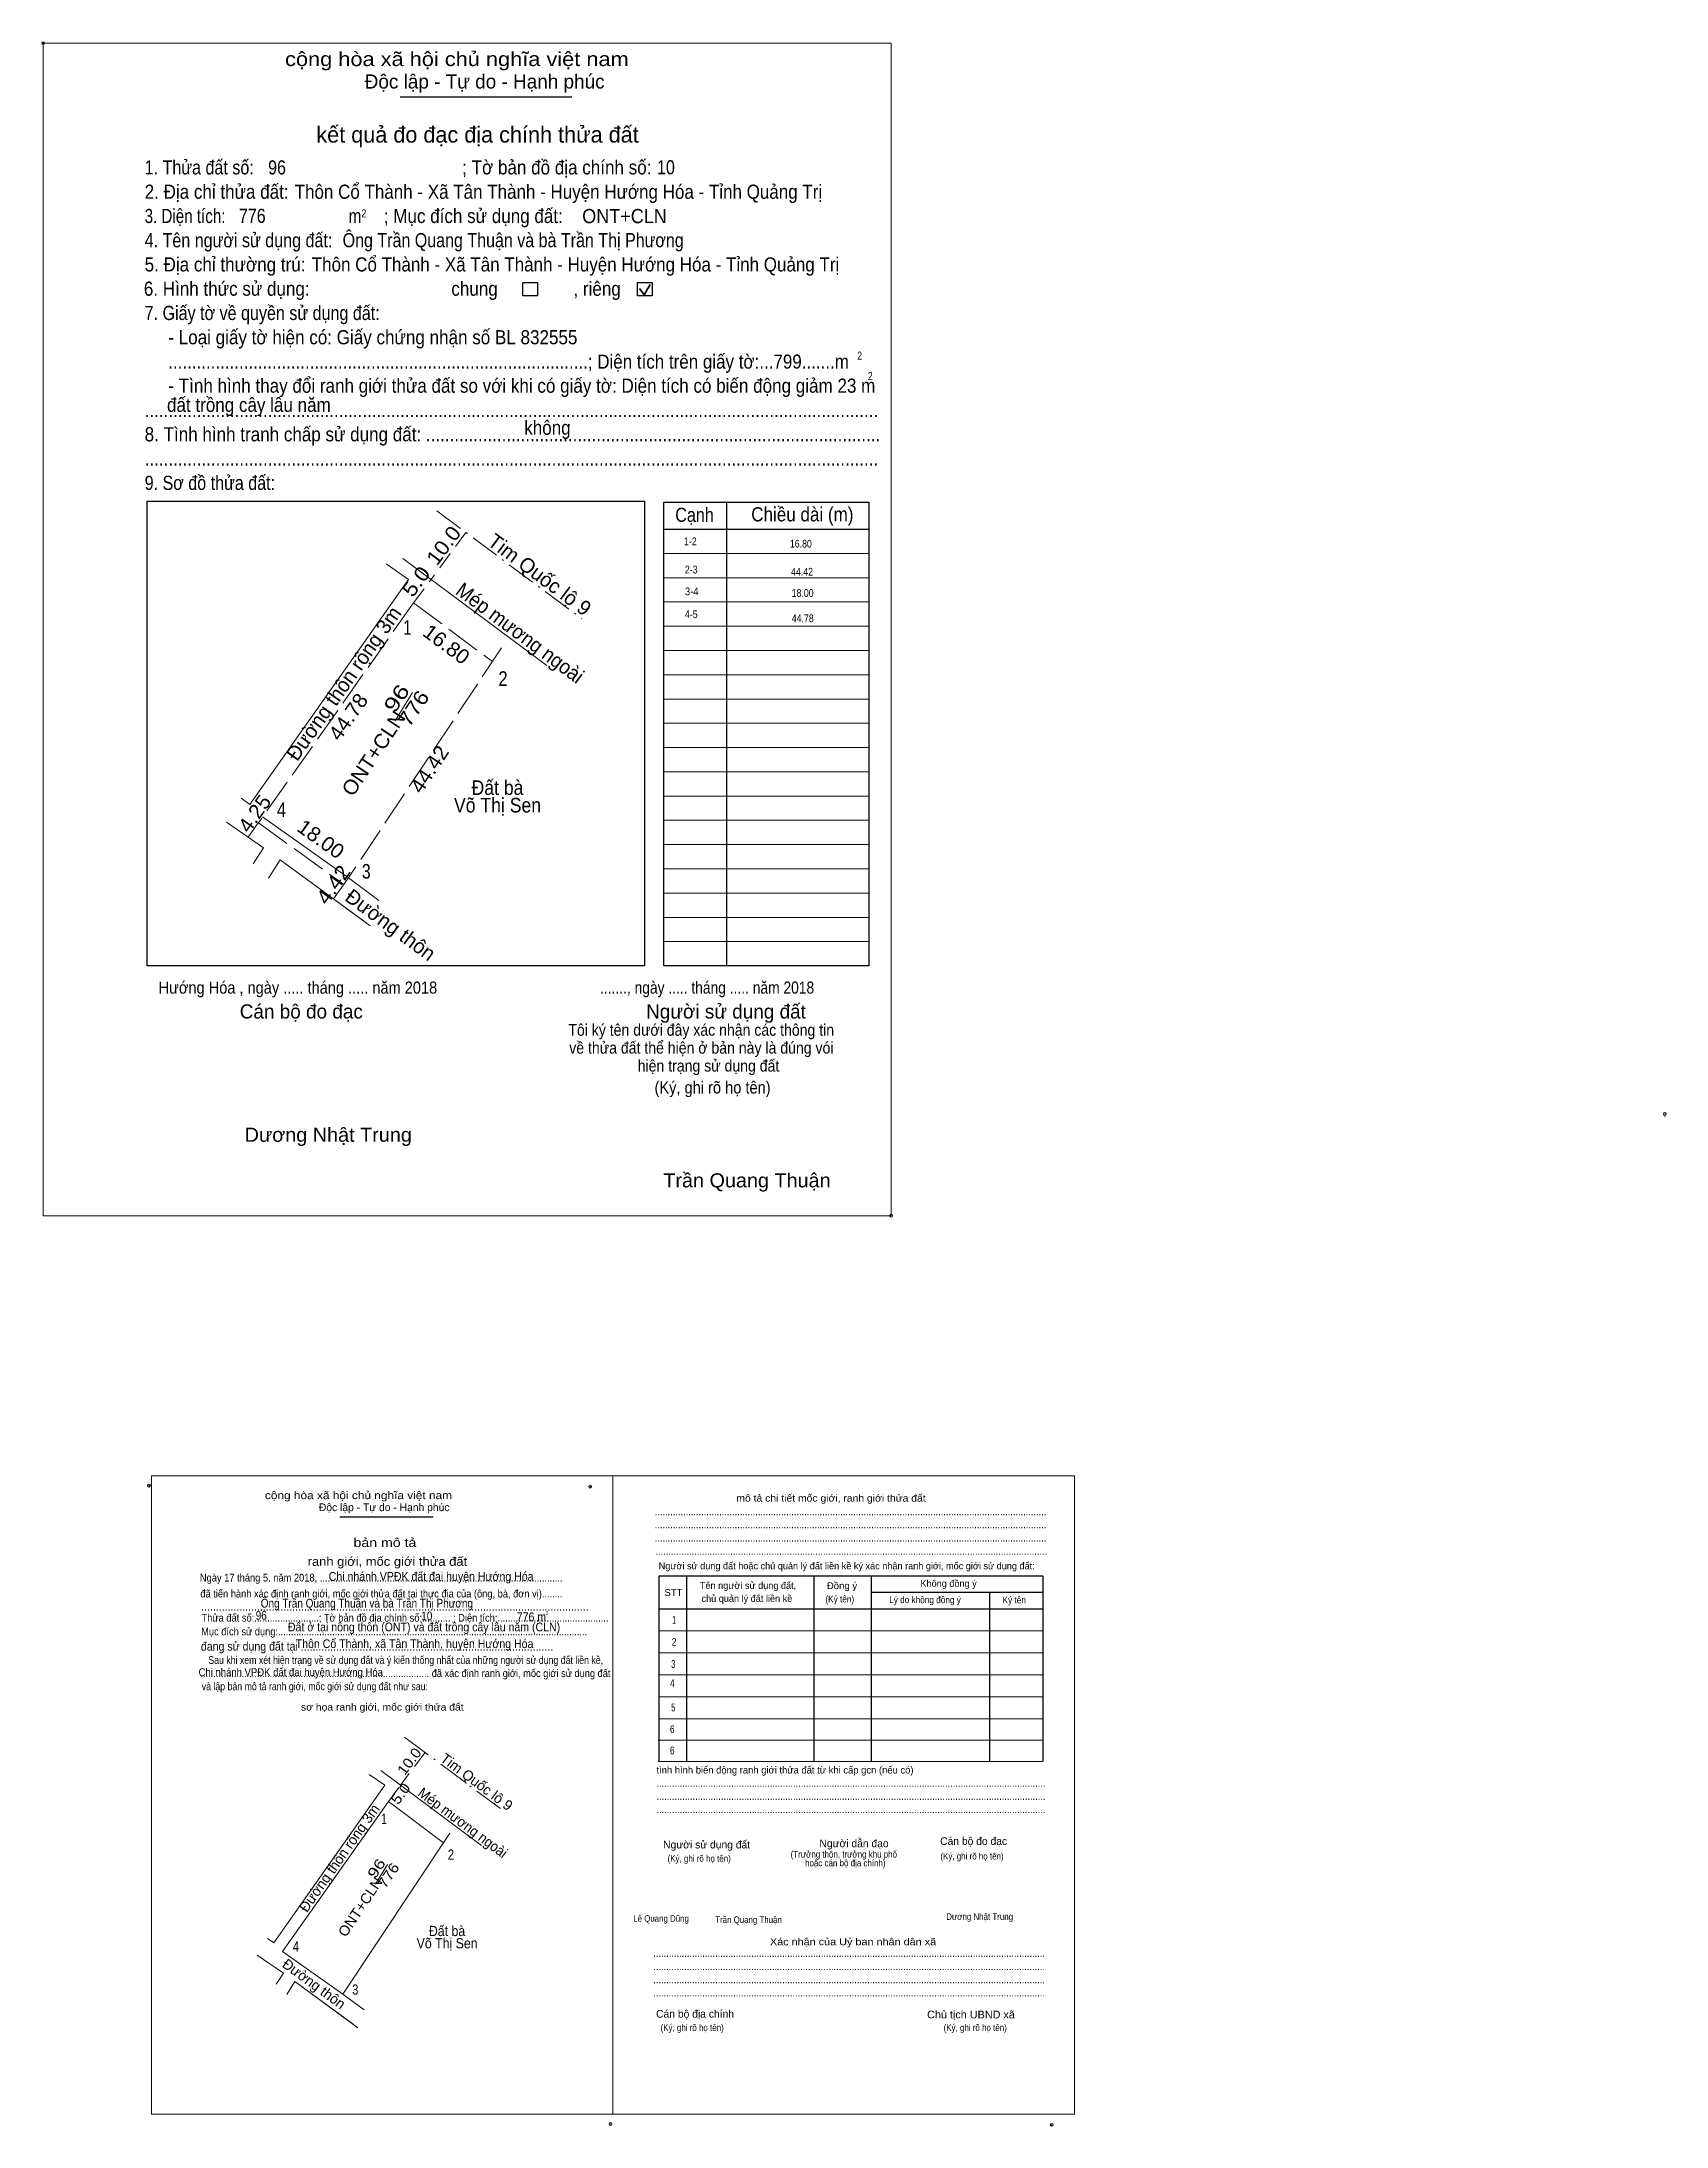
# Model space of a CAD drawing. Header units: metres. Extents: x 539403 to 541496, y 1835661 to 1836437.
# Drawn here: x 541218.4 to 541496.1, y 1835660.5 to 1836016.9 of the extents above; entities that cross this region are included whole.
import ezdxf
from ezdxf.enums import TextEntityAlignment as Align

# ---------------------------------------------------------------- set-up
doc = ezdxf.new("R2010")
doc.units = ezdxf.units.M
doc.header["$PDMODE"] = 32
doc.header["$PDSIZE"] = 0.5
for name, pattern in [('DOT_DASHED', [7.7, 5, -1.2, 0.3, -1.2]), ('DOTTED', [1.5, 0.3, -1.2]), ('LONG_DASHED', [7.5, 6, -1.5]), ('MEDIUM_DASHED', [4.5, 3, -1.5])]:
    doc.linetypes.add(name, pattern=pattern)
for name, color, linetype, lineweight in [('1', 7, 'DOTTED', 13), ('10', 7, 'Continuous', 13), ('23', 7, 'Continuous', 13), ('42', 7, 'Continuous', 13), ('61', 7, 'Continuous', 13), ('63', 7, 'Continuous', 13), ('7', 7, 'Continuous', 13)]:
    doc.layers.add(name, color=color, linetype=linetype, lineweight=lineweight)
for name, color, linetype in [('17', 7, 'Continuous'), ('25', 7, 'Continuous'), ('30', 7, 'Continuous'), ('6', 7, 'Continuous')]:
    doc.layers.add(name, color=color, linetype=linetype)

msp = doc.modelspace()

# ---------------------------------------------------------------- texts
at = {"layer": '1'}
for s, height, width, p in [('Hướng Hóa , ngày ..... tháng ..... năm 2018', 2.07, 0.9, (541238.41, 1835854.13)), ('Dương Nhật Trung', 2.412, 1.05, (541253.12, 1835828.81)), ('Trần Quang Thuận', 2.41, 1.05, (541324.68, 1835821.01))]:
    msp.add_text(s, height=height, dxfattribs=dict(at, width=width)).set_placement(p)
at = {"layer": '17', "width": 0.9}
for s, height, p in [('Lê Quang Dũng', 1.12, (541319.54, 1835695.48)), ('Trần Quang Thuận', 1.12, (541333.55, 1835695.27)), ('Dương Nhật Trung', 1.125, (541373.04, 1835695.8))]:
    msp.add_text(s, height=height, dxfattribs=at).set_placement(p)
at = {"layer": '25', "width": 0.9}
for s, height, p in [('Chi nhánh VPĐK đất đai huyện Hướng Hóa', 1.5, (541267.49, 1835753.76)), ('Đất ở tại nông thôn (ONT) và đất trồng cây lâu năm (CLN)', 1.5, (541260.52, 1835745.12)), ('Chi nhánh VPĐK đất đai huyện Hướng Hóa', 1.35, (541245.25, 1835737.46))]:
    msp.add_text(s, height=height, dxfattribs=at).set_placement(p)
at = {"layer": '30'}
for s, height, width, p in [('1-2', 1.327, 0.85, (541330.39, 1835930.78)), ('16.80', 1.32, 0.85, (541350.07, 1835930.39)), ('2-3', 1.327, 0.85, (541330.55, 1835925.96)), ('44.42', 1.32, 0.85, (541350.27, 1835925.59)), ('3-4', 1.327, 0.9, (541330.69, 1835922.23)), ('18.00', 1.32, 0.85, (541350.37, 1835921.96)), ('4-5', 1.325, 0.85, (541330.55, 1835918.32)), ('44.78', 1.32, 0.85, (541350.39, 1835917.63))]:
    msp.add_text(s, height=height, dxfattribs=dict(at, width=width)).set_placement(p, align=Align.RIGHT)
at = {"layer": '42'}
for s, height, width, p in [('96', 2.5, 1.3, (541280.132, 1835903.931)), ('776', 2.5, 1.15, (541283.056, 1835902.211)), ('ONT+CLN', 2.5, 1.05, (541276.189, 1835894.501)), ('96', 1.75, 1.3, (541276.377, 1835704.114)), ('776', 1.75, 1.15, (541278.428, 1835702.914)), ('ONT+CLN', 1.75, 1.05, (541273.616, 1835697.514))]:
    msp.add_text(s, height=height, rotation=56.28, dxfattribs=dict(at, width=width)).set_placement(p, align=Align.CENTER)
at = {"layer": '6'}
for s, height, width, p in [('ONT+CLN', 2.424, 0.95, (541310.82, 1835985.84)), ('Ông Trần Quang Thuận và bà Trần Thị Phương', 2.41, 0.85, (541269.87, 1835981.73))]:
    msp.add_text(s, height=height, dxfattribs=dict(at, width=width)).set_placement(p)
at = {"layer": '63'}
for s, height, rotation, width, p in [('10.0', 2.5, 53.371, 1.1, (541288.134, 1835930.004)), ('5.0', 2.5, 53.29, 1.15, (541283.431, 1835923.838)), ('Mép mương ngoài', 2.5, 323.339, 0.95, (541299.449, 1835914.787)), ('16.80', 2.5, 323.348, 1.05, (541286.869, 1835912.858)), ('44.78', 2.5, 54.801, 1.05, (541271.848, 1835900.734)), ('44.42', 2.5, 56.356, 1.05, (541285.751, 1835891.802)), ('4.25', 2.5, 54.588, 1.05, (541255.839, 1835884.181)), ('18.00', 2.5, 324.633, 1.05, (541265.426, 1835879.543)), ('4.42', 2.5, 54.583, 1.1, (541269.284, 1835872.036)), ('10.0', 1.75, 53.371, 1.1, (541281.973, 1835722.363)), ('5.0', 1.75, 53.29, 1.15, (541280.474, 1835716.852)), ('Mép mương ngoài', 1.75, 323.339, 0.95, (541289.898, 1835711.708))]:
    msp.add_text(s, height=height, rotation=rotation, dxfattribs=dict(at, width=width)).set_placement(p, align=Align.CENTER)
for s, height, rotation, p in [('Tim Quốc lộ 9', 2.5, 323.338, (541302.809, 1835924.756)), ('Đường thôn rộng 3m', 2.5, 54.801, (541271.08, 1835906.439)), ('Đường thôn', 2.5, 323.772, (541277.311, 1835864.881)), ('Tim Quốc lộ 9', 1.75, 323.338, (541292.258, 1835718.687)), ('Đường thôn rộng 3m', 1.75, 54.801, (541270.032, 1835705.861)), ('Đường thôn', 1.75, 323.772, (541264.458, 1835684.152))]:
    msp.add_text(s, height=height, rotation=rotation, dxfattribs=at).set_placement(p, align=Align.CENTER)
for s, height, width, p in [(' 1', 2.5, 0.75, (541281.63, 1835915.47)), (' 2', 2.5, 0.85, (541298.07, 1835906.74)), (' 4', 2.5, 0.85, (541260.21, 1835884.33)), (' 3', 2.5, 0.8, (541274.65, 1835873.79)), (' 1', 1.75, 0.75, (541277.44, 1835712.19)), (' 2', 1.75, 0.85, (541288.93, 1835706.08)), (' 4', 1.75, 0.85, (541262.44, 1835690.39)), (' 3', 1.75, 0.8, (541272.55, 1835683.01))]:
    msp.add_text(s, height=height, dxfattribs=dict(at, width=width)).set_placement(p, align=Align.RIGHT)
at = {"layer": '63', "width": 0.9}
for s, height, p in [('Đất bà', 2.5, (541296.34, 1835888.1)), ('Võ Thị Sen', 2.5, (541296.345, 1835885.1)), ('Đất bà', 1.75, (541287.715, 1835693.03)), ('Võ Thị Sen', 1.75, (541287.73, 1835690.93))]:
    msp.add_text(s, height=height, dxfattribs=at).set_placement(p, align=Align.CENTER)
at = {"layer": '7'}
for s, height, width, p in [('cộng hòa xã hội chủ nghĩa việt nam', 2.419, 1.15, (541260.03, 1836012.69)), ('1. Thửa đất số:', 2.419, 0.85, (541236.03, 1835994.17)), ('96', 2.41, 0.85, (541257.13, 1835994.17)), ('; Tờ bản đồ địa chính số:', 2.419, 0.9, (541290.31, 1835994.17)), ('10', 2.41, 0.85, (541323.61, 1835994.19)), ('2. Địa chỉ thửa đất:', 2.419, 0.9, (541236.03, 1835990.01)), ('Thôn Cổ Thành - Xã Tân Thành - Huyện Hướng Hóa - Tỉnh Quảng Trị', 2.412, 0.9, (541261.67, 1835990.01)), ('3. Diện tích:', 2.419, 0.8, (541236.03, 1835985.86)), ('776', 2.41, 0.85, (541252.14, 1835985.89)), ('m', 2.419, 0.8, (541270.91, 1835985.86)), ('2', 1.382, 0.8, (541273.09, 1835986.82)), ('; Mục đích sử dụng đất:', 2.419, 0.9, (541276.91, 1835985.86)), ('4. Tên người sử dụng đất:', 2.419, 0.85, (541236.03, 1835981.71)), ('5. Địa chỉ thường trú:', 2.419, 0.9, (541236.03, 1835977.58)), ('Thôn Cổ Thành - Xã Tân Thành - Huyện Hướng Hóa - Tỉnh Quảng Trị', 2.412, 0.9, (541264.59, 1835977.58)), ('6. Hình thức sử dụng:', 2.419, 0.9, (541235.89, 1835973.43)), ('chung                , riêng', 2.419, 0.9, (541288.45, 1835973.43)), ('7. Giấy tờ về quyền sử dụng đất:', 2.419, 0.85, (541236.03, 1835969.28)), ('     - Loại giấy tờ hiện có: Giấy chứng nhận số BL 832555', 2.42, 0.9, (541236.03, 1835965.13)), ('     .........................................................................................; Diện tích trên giấy tờ:...799.......m', 2.41, 0.9, (541236.03, 1835960.97)), ('2', 1.382, 0.8, (541357.83, 1835962.51)), ('     - Tình hình thay đổi ranh giới thửa đất so với khi có giấy tờ: Diện tích có biến động giảm 23 m', 2.42, 0.9, (541236.03, 1835956.85)), ('2', 1.382, 0.8, (541359.65, 1835959.02)), ('đất trồng cây lâu năm', 2.418, 0.9, (541239.85, 1835953.58)), ('8. Tình hình tranh chấp sử dụng đất: ................................................................................................', 2.419, 0.9, (541236.03, 1835948.54)), ('...........................................................................................................................................................', 2.419, 0.9, (541236.03, 1835952.69)), ('không', 2.419, 0.9, (541300.91, 1835949.67)), ('...........................................................................................................................................................', 2.419, 0.9, (541236.03, 1835944.39)), ('9. Sơ đồ thửa đất:', 2.419, 0.85, (541236.03, 1835940.24)), ('Cạnh', 2.419, 0.85, (541326.73, 1835934.77)), ('Chiều dài (m)', 2.419, 0.9, (541339.71, 1835934.86)), ('......., ngày ..... tháng ..... năm 2018', 2.076, 0.85, (541313.87, 1835854.13)), ('(Ký, ghi rõ họ tên)', 2.074, 0.9, (541323.18, 1835837.06)), ('cộng hòa xã hội chủ nghĩa việt nam', 1.317, 1.15, (541256.59, 1835767.72)), ('........................................................................................................................................................', 1.317, 0.9, (541323.22, 1835764.98)), ('........................................................................................................................................................', 1.317, 0.9, (541323.22, 1835762.73)), ('........................................................................................................................................................', 1.317, 0.9, (541323.22, 1835760.46)), ('........................................................................................................................................................', 1.317, 0.9, (541323.35, 1835758.22)), ('Ngày 17 tháng 5. năm 2018, ..............................................................................................', 1.32, 0.9, (541245.47, 1835753.64)), (' đã tiến hành xác định ranh giới, mốc giới thửa đất tại thực địa của (ông, bà, đơn vị)........', 1.317, 0.9, (541245.11, 1835750.91)), ('STT', 1.166, 1.05, (541324.87, 1835751.18)), ('(Ký tên)', 1.166, 0.9, (541352.39, 1835750.06)), ('Đồng ý', 1.166, 1.05, (541352.63, 1835752.34)), ('Thửa đất số:.........................; Tờ bản đồ địa chính số:........... ; Diện tích:...........................................', 1.32, 0.9, (541245.75, 1835746.78)), ('....................................................................................................................................', 1.5, 0.9, (541245.69, 1835748.66)), ('96', 1.5, 0.85, (541255.01, 1835747.1)), ('Ông Trần Quang Thuận và bà Trần Thị Phương', 1.5, 0.85, (541255.87, 1835749.18)), ('10', 1.5, 0.85, (541283.31, 1835747.01)), ('776 m', 1.5, 0.9, (541299.63, 1835746.86)), ('2', 0.6, 0.8, (541304.6, 1835747.92)), ('Lý do không đồng ý', 1.166, 0.9, (541363.29, 1835749.94)), ('Ký tên', 1.166, 0.9, (541382.67, 1835749.9)), ('Mục đích sử dụng:........................................................................................................................', 1.317, 0.9, (541245.69, 1835744.44)), ('đang sử dụng đất tại ......................................................................................', 1.5, 0.9, (541245.65, 1835741.82)), ('Sau khi xem xét hiện trạng về sử dụng đất và ý kiến thống nhất của những người sử dụng đất liền kề,', 1.317, 0.85, (541246.9, 1835739.56)), ('Thôn Cổ Thành, xã Tân Thành, huyện Hướng Hóa', 1.5, 0.9, (541261.85, 1835742.26)), ('......................................................................................... đã xác định ranh giới, mốc giới sử dụng đất', 1.314, 0.9, (541245.55, 1835737.3)), (' và lập bản mô tả ranh giới, mốc giới sử dụng đất như sau:', 1.317, 0.85, (541245.37, 1835735.06)), ('.......................................................................................................................................................', 1.317, 0.9, (541323.51, 1835718.56)), ('.......................................................................................................................................................', 1.317, 0.9, (541323.51, 1835716.3)), ('.......................................................................................................................................................', 1.317, 0.9, (541323.51, 1835714.04)), ('(Ký, ghi rõ họ tên)', 1.129, 0.9, (541325.41, 1835705.74)), ('(Ký, ghi rõ họ tên)', 1.129, 0.9, (541372.05, 1835706.12)), ('........................................................................................................................................................', 1.317, 0.9, (541322.97, 1835689.48)), ('........................................................................................................................................................', 1.317, 0.9, (541322.97, 1835687.22)), ('........................................................................................................................................................', 1.317, 0.9, (541322.97, 1835684.97)), ('........................................................................................................................................................', 1.317, 0.9, (541322.97, 1835682.72)), ('Chủ tịch UBND xã', 1.317, 1.05, (541369.77, 1835678.96)), ('(Ký, ghi rõ họ tên)', 1.129, 0.9, (541324.21, 1835676.82)), ('(Ký, ghi rõ họ tên)', 1.129, 0.9, (541372.59, 1835676.82))]:
    msp.add_text(s, height=height, dxfattribs=dict(at, width=width)).set_placement(p)
for s, height, p in [('Độc lập - Tự do - Hạnh phúc', 2.419, (541273.64, 1836008.85)), ('Cán bộ đo đạc', 2.419, (541252.28, 1835849.88)), ('Người sử dụng đất', 2.419, (541321.74, 1835849.88)), ('Độc lập - Tự do - Hạnh phúc', 1.317, (541265.81, 1835765.67)), ('Người sử dụng đất hoặc chủ quản lý đất liền kề ký xác nhận ranh giới, mốc giới sử dụng đất:', 1.166, (541323.89, 1835755.73)), ('Tên người sử dụng đất,', 1.166, (541330.93, 1835752.38)), ('chủ quản lý đất liền kề', 1.166, (541331.21, 1835750.16)), ('Không đồng ý', 1.166, (541368.63, 1835752.73)), ('tình hình biến động ranh giới thửa đất từ khi cấp gcn (nếu có)', 1.204, (541323.51, 1835720.82)), ('Người sử dụng đất', 1.317, (541324.65, 1835708.01)), ('Người dẫn đạo', 1.316, (541351.37, 1835708.22)), ('Cán bộ đo đạc', 1.314, (541372.01, 1835708.61)), ('Cán bộ địa chính', 1.317, (541323.45, 1835679.08))]:
    msp.add_text(s, height=height, dxfattribs=at).set_placement(p)
for s, height, p in [('kết quả đo đạc địa chính thửa đất', 2.765, (541292.925, 1835999.61)), ('.', 1.152, (541495.902, 1835833.01)), ('.', 0.691, (541363.627, 1835815.82))]:
    msp.add_text(s, height=height, dxfattribs=at).set_placement(p, align=Align.CENTER)
for s, height, width, p in [('Tôi ký tên dưới đây xác nhận các thông tin', 1.998, 0.9, (541331.16, 1835846.93)), ('về thửa đất thể hiện ở bản này là đúng vói', 1.998, 0.9, (541331.185, 1835843.88)), ('hiện trạng sử dụng đất', 1.998, 0.9, (541332.405, 1835840.81)), ('mô tả chi tiết mốc giới, ranh giới thửa đất', 1.204, 1.1, (541353.345, 1835767.3)), ('bản mô tả', 1.505, 1.2, (541277.1, 1835759.54)), ('ranh giới, mốc giới thửa đất', 1.505, 1.1, (541277.52, 1835756.32)), ('1', 1.317, 0.65, (541326.52, 1835746.42)), ('2', 1.317, 0.8, (541326.53, 1835742.66)), ('3', 1.317, 0.75, (541326.38, 1835738.88)), ('4', 1.317, 0.8, (541326.235, 1835735.6)), ('sơ họa ranh giới, mốc giới thửa đất', 1.204, 1.1, (541276.645, 1835731.58)), ('5', 1.317, 0.75, (541326.39, 1835731.46)), ('6', 1.317, 0.8, (541326.21, 1835727.74)), ('6', 1.317, 0.8, (541326.21, 1835724.1)), ('(Trưởng thôn, trưởng khu phố', 1.129, 0.9, (541355.535, 1835706.45)), ('hoặc cán bộ địa chính)', 1.129, 0.9, (541355.79, 1835704.95)), ('Xác nhận của Uỷ ban nhân dân xã', 1.204, 1.15, (541357.11, 1835691.46))]:
    msp.add_text(s, height=height, dxfattribs=dict(at, width=width)).set_placement(p, align=Align.CENTER)

# ---------------------------------------------------------------- linework, layer by layer
at = {"layer": '10'}
for p, q in [((541277.29, 1835927.58), (541281.15, 1835924.93)), ((541249.99, 1835883.47), (541256.37, 1835879.03)), ((541256.37, 1835879.03), (541254.56, 1835876.34)), ((541259.18, 1835876.99), (541257.19, 1835873.85)), ((541274.58, 1835865.7), (541259.18, 1835876.99)), ((541274.39, 1835720.67), (541277.09, 1835718.81)), ((541255.28, 1835689.79), (541259.74, 1835686.68)), ((541259.74, 1835686.68), (541258.48, 1835684.8)), ((541261.71, 1835685.25), (541260.32, 1835683.06)), ((541272.49, 1835677.35), (541261.71, 1835685.25))]:
    msp.add_line(p, q, dxfattribs=at)
at = {"layer": '23'}
for p, q in [((541249.99, 1835883.47), (541256.37, 1835879.03)), ((541256.37, 1835879.03), (541254.56, 1835876.34)), ((541259.18, 1835876.99), (541257.19, 1835873.85)), ((541273.43, 1835866.55), (541259.18, 1835876.99)), ((541255.28, 1835689.79), (541259.74, 1835686.68)), ((541259.74, 1835686.68), (541258.48, 1835684.8)), ((541261.71, 1835685.25), (541260.32, 1835683.06)), ((541271.69, 1835677.95), (541261.71, 1835685.25))]:
    msp.add_line(p, q, dxfattribs=at)
at = {"layer": '42', "linetype": 'LONG_DASHED'}
msp.add_line((541297.05, 1835913.26), (541270.1, 1835872.76), dxfattribs=at)
at = {"layer": '42'}
for p, q in [((541281.79, 1835905.6), (541278.84, 1835900.78)), ((541270.86, 1835873.91), (541276.08, 1835870.05)), ((541277.54, 1835705.28), (541275.47, 1835701.91))]:
    msp.add_line(p, q, dxfattribs=at)
msp.add_lwpolyline([(541288.22, 1835710.64), (541269.89, 1835683.1), (541273.54, 1835680.4)], dxfattribs=at)
at = {"layer": '61', "linetype": 'DOT_DASHED'}
for p, q in [((541285.98, 1835936.65), (541310.74, 1835918.22)), ((541280.47, 1835727.02), (541297.8, 1835714.12))]:
    msp.add_line(p, q, dxfattribs=at)
at = {"layer": '61'}
for p, q in [((541280.17, 1835928.51), (541304.77, 1835910.2)), ((541281.15, 1835924.93), (541254.02, 1835886.48)), ((541254.03, 1835886.48), (541252.5, 1835887.53)), ((541256.18, 1835884.33), (541270.86, 1835873.91)), ((541256.18, 1835884.33), (541270.86, 1835873.91)), ((541276.4, 1835721.32), (541293.62, 1835708.5)), ((541277.09, 1835718.81), (541258.1, 1835691.9)), ((541277.68, 1835716.01), (541287.11, 1835708.99)), ((541258.11, 1835691.9), (541257.03, 1835692.63)), ((541259.61, 1835690.39), (541269.89, 1835683.1))]:
    msp.add_line(p, q, dxfattribs=at)
at = {"layer": '61', "linetype": 'LONG_DASHED'}
for q in [(541255.48, 1835883.33), (541295.47, 1835910.89)]:
    msp.add_line((541281.99, 1835920.92), q, dxfattribs=at)
at = {"layer": '61'}
msp.add_lwpolyline([(541277.68, 1835716.01), (541259.61, 1835690.39), (541269.89, 1835683.1)], dxfattribs=at)
at = {"layer": '63', "linetype": 'MEDIUM_DASHED'}
for p, q in [((541290.95, 1835932.96), (541284.98, 1835924.93)), ((541281.99, 1835920.92), (541284.98, 1835924.93)), ((541253.72, 1835880.87), (541256.18, 1835884.33)), ((541268.3, 1835870.31), (541270.86, 1835873.91)), ((541283.95, 1835724.43), (541279.77, 1835718.81)), ((541277.68, 1835716.01), (541279.77, 1835718.81))]:
    msp.add_line(p, q, dxfattribs=at)
at = {"layer": '63', "linetype": 'LONG_DASHED'}
msp.add_line((541255.48, 1835883.33), (541270.1, 1835872.76), dxfattribs=at)
at = {"layer": '7', "lineweight": 25}
for p, q in [((541279.72, 1836007.41), (541309.03, 1836007.41)), ((541335.5, 1835938.15), (541335.5, 1835858.87)), ((541324.79, 1835933.52), (541359.83, 1835933.52)), ((541269.39, 1835764.72), (541285.34, 1835764.72)), ((541328.62, 1835754.53), (541328.62, 1835722.87)), ((541350.39, 1835754.42), (541350.39, 1835722.87)), ((541360.21, 1835754.42), (541360.21, 1835722.87)), ((541360.21, 1835751.82), (541389.63, 1835751.82)), ((541380.41, 1835751.82), (541380.41, 1835722.87)), ((541323.9, 1835748.96), (541389.63, 1835748.96))]:
    msp.add_line(p, q, dxfattribs=at)
at = {"layer": '7', "lineweight": 35}
for p, q in [((541320.6, 1835974.65), (541321.42, 1835973.58)), ((541321.42, 1835973.58), (541322.43, 1835975.38))]:
    msp.add_line(p, q, dxfattribs=at)
at = {"layer": '7'}
for p, q in [((541324.79, 1835929.38), (541359.83, 1835929.38)), ((541324.79, 1835925.23), (541359.83, 1835925.23)), ((541324.79, 1835921.08), (541359.83, 1835921.08)), ((541324.79, 1835916.93), (541359.83, 1835916.93)), ((541324.79, 1835912.79), (541359.83, 1835912.79)), ((541324.79, 1835908.64), (541359.83, 1835908.64)), ((541324.79, 1835904.49), (541359.83, 1835904.49)), ((541324.79, 1835900.35), (541359.83, 1835900.35)), ((541324.79, 1835896.2), (541359.83, 1835896.2)), ((541324.79, 1835892.05), (541359.83, 1835892.05)), ((541324.79, 1835887.9), (541359.83, 1835887.9)), ((541324.79, 1835883.76), (541359.83, 1835883.76)), ((541324.79, 1835879.61), (541359.83, 1835879.61)), ((541324.79, 1835875.46), (541359.83, 1835875.46)), ((541324.79, 1835871.32), (541359.83, 1835871.32)), ((541324.79, 1835867.17), (541359.83, 1835867.17)), ((541324.79, 1835863.02), (541359.83, 1835863.02)), ((541323.9, 1835745.2), (541389.63, 1835745.2)), ((541323.9, 1835741.44), (541389.63, 1835741.44)), ((541323.9, 1835737.67), (541389.63, 1835737.67)), ((541323.9, 1835733.91), (541389.63, 1835733.91)), ((541323.9, 1835730.15), (541389.63, 1835730.15)), ((541323.78, 1835726.51), (541389.52, 1835726.51)), ((541323.9, 1835726.51), (541389.63, 1835726.51)), ((541323.78, 1835722.87), (541389.52, 1835722.87))]:
    msp.add_line(p, q, dxfattribs=at)
for points in [[(541218.68, 1836016.61), (541363.61, 1836016.61), (541363.61, 1835816.16), (541218.68, 1835816.16)], [(541237.18, 1835771.71), (541316.07, 1835771.71), (541316.07, 1835662.6), (541237.18, 1835662.6)], [(541316.08, 1835771.71), (541394.97, 1835771.71), (541394.97, 1835662.6), (541316.08, 1835662.6)], [(541316.08, 1835771.71), (541394.97, 1835771.71), (541394.97, 1835662.6), (541316.08, 1835662.6)]]:
    msp.add_lwpolyline(points, close=True, dxfattribs=at)
at = {"layer": '7', "lineweight": 25}
for points in [[(541300.69, 1835975.72), (541303.18, 1835975.72), (541303.18, 1835973.4), (541300.69, 1835973.4)], [(541320.28, 1835975.72), (541322.77, 1835975.72), (541322.77, 1835973.4), (541320.28, 1835973.4)], [(541236.46, 1835938.29), (541321.47, 1835938.29), (541321.47, 1835858.87), (541236.46, 1835858.87)], [(541324.79, 1835938.15), (541359.83, 1835938.15), (541359.83, 1835858.87), (541324.79, 1835858.87)]]:
    msp.add_lwpolyline(points, close=True, dxfattribs=at)
msp.add_lwpolyline([(541389.63, 1835722.87), (541389.63, 1835754.53), (541323.9, 1835754.53), (541323.9, 1835722.87)], dxfattribs=at)
at = {"layer": '7'}
for p in [(541218.68, 1836016.61), (541495.87, 1835833.56), (541363.61, 1835816.16), (541236.76, 1835770.03), (541312.18, 1835769.87), (541315.65, 1835660.91), (541391.07, 1835660.76)]:
    msp.add_point(p, dxfattribs=at)

msp.set_redraw_order([(e.dxf.handle, doc.entitydb.next_handle()) for e in msp.query("TEXT MTEXT ATTDEF DIMENSION ARC_DIMENSION")])  # texts and dimensions are drawn at this point

doc.saveas('drawing.dxf')
